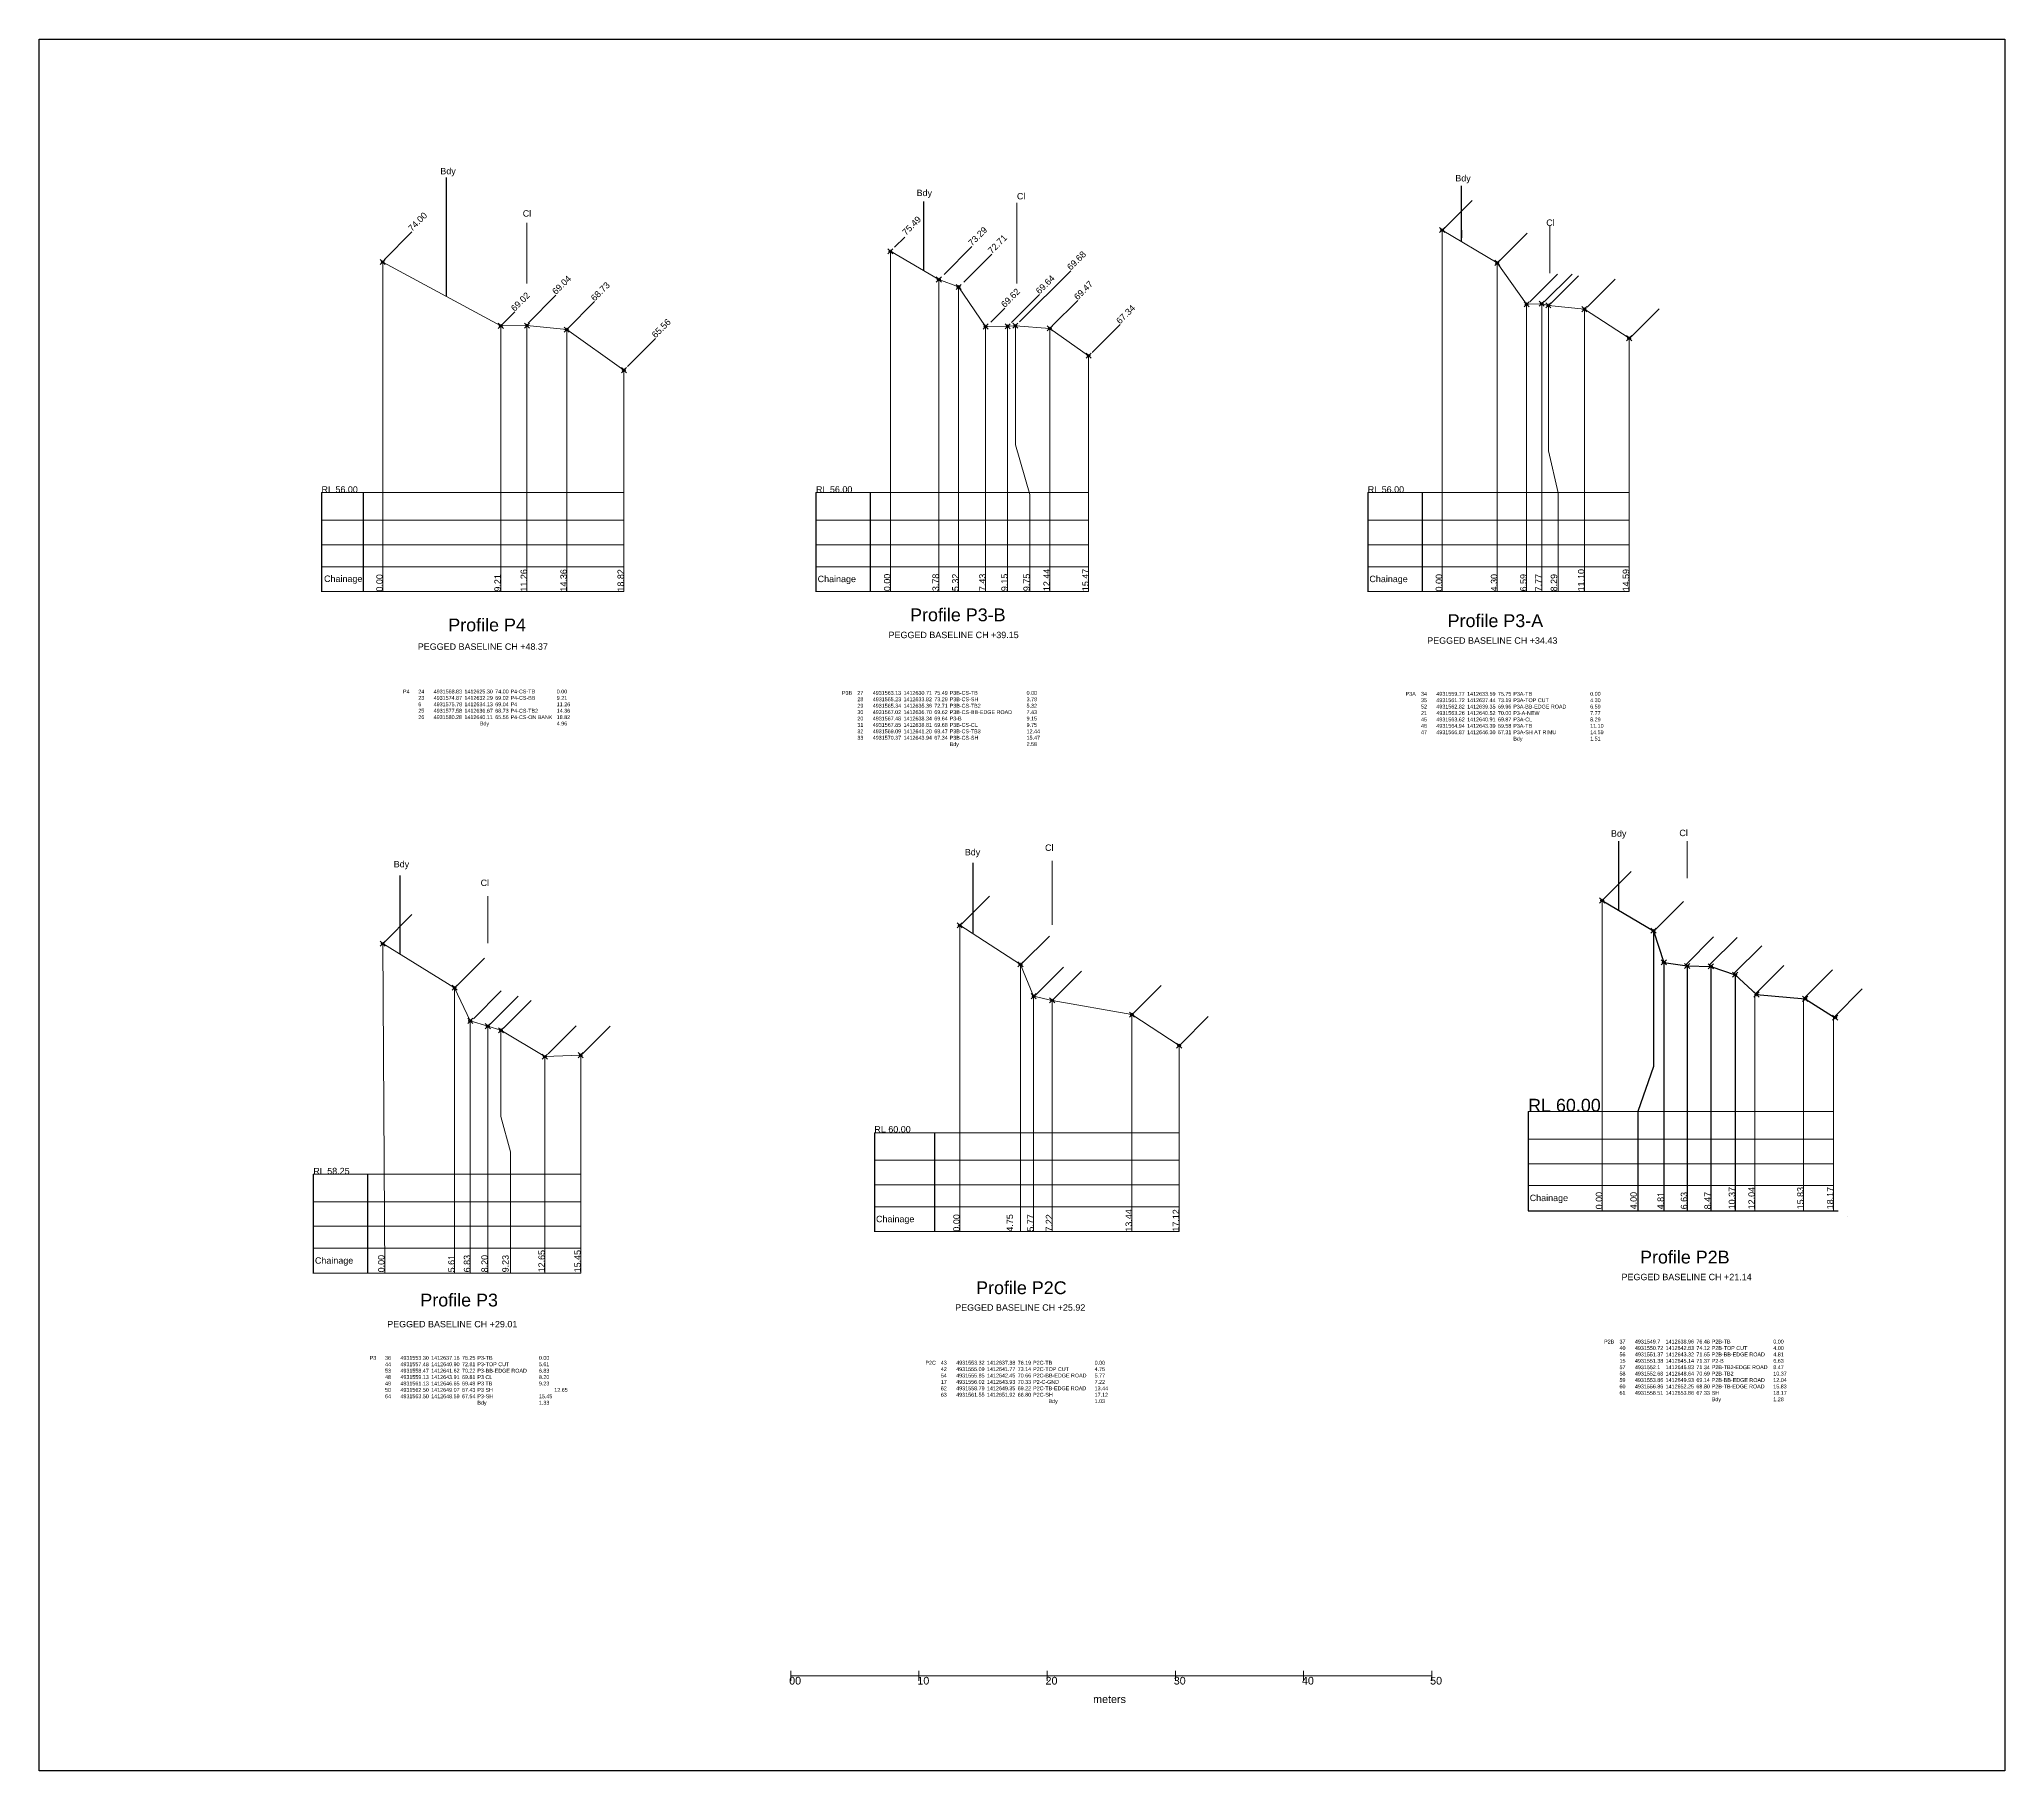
# Model space of a CAD drawing. Header units: millimetres. Extents: x -165355 to 126546, y 38261 to 226811.
# Drawn here: x -26790 to 126546, y 91664 to 226811 of the extents above; entities that cross this region are included whole.
import ezdxf

# ---------------------------------------------------------------- set-up
doc = ezdxf.new("R2010")
doc.units = ezdxf.units.MM
doc.header["$PDMODE"] = 35
doc.header["$PDSIZE"] = 200
doc.styles.get("Standard").update_dxf_attribs({"font": 'arial.ttf'})

msp = doc.modelspace()

# ---------------------------------------------------------------- texts
at = {"lineweight": 0}
for s, p in [('Bdy', (4497, 216272)), ('Bdy', (83683, 215714)), ('Bdy', (41655, 214570)), ('Cl', (49481, 214314)), ('Cl', (10928, 212967)), ('Cl', (90779, 212246)), ('Chainage', (-4575, 184456)), ('Chainage', (33935, 184438)), ('Chainage', (76982, 184438)), ('Bdy', (95830, 164573)), ('Cl', (101162, 164612)), ('Bdy', (862, 162177)), ('Bdy', (45415, 163111)), ('Cl', (51676, 163463)), ('Cl', (7642, 160720)), ('Chainage', (89491, 136124)), ('Chainage', (38491, 134477)), ('Chainage', (-5286, 131237))]:
    msp.add_text(s, height=500, dxfattribs=at).set_placement(p)
for s, rotation, p in [('74.00', 45, (2284, 211775)), ('75.49', 45, (40820, 211467)), ('73.29', 45, (45977, 210637)), ('72.71', 45, (47520, 210032)), ('69.68', 45, (53687, 208742)), ('69.02', 45, (10302, 205532)), ('69.04', 45, (13520, 206844)), ('68.73', 45, (16538, 206331)), ('69.62', 45, (48539, 205830)), ('69.64', 45, (51248, 206879)), ('69.47', 45, (54228, 206421)), ('67.34', 45, (57526, 204544)), ('65.56', 45, (21289, 203456)), ('0.00', 90, (0, 183702)), ('9.21', 90, (9213, 183702)), ('11.26', 90, (11258, 183702)), ('14.36', 90, (14360, 183702)), ('18.82', 90, (18820, 183702)), ('0.00', 90, (39609, 183736)), ('3.78', 90, (43389, 183736)), ('5.32', 90, (44929, 183736)), ('7.43', 90, (47039, 183736)), ('9.15', 90, (48756, 183736)), ('9.75', 90, (50487, 183736)), ('12.44', 90, (52049, 183736)), ('15.47', 90, (55074, 183736)), ('0.00', 90, (82656, 183715)), ('4.30', 90, (86956, 183715)), ('6.59', 90, (89246, 183715)), ('7.77', 90, (90426, 183715)), ('8.29', 90, (91629, 183715)), ('11.10', 90, (93756, 183715)), ('14.59', 90, (97246, 183715)), ('0.00', 90, (95145, 135482)), ('4.00', 90, (97842, 135482)), ('4.81', 90, (99955, 135482)), ('6.63', 90, (101775, 135482)), ('8.47', 90, (103615, 135482)), ('10.37', 90, (105515, 135482)), ('12.04', 90, (107049, 135482)), ('15.83', 90, (110858, 135482)), ('18.17', 90, (113178, 135482)), ('0.00', 90, (45015, 133742)), ('4.75', 90, (49175, 133742)), ('5.77', 90, (50785, 133742)), ('7.22', 90, (52235, 133742)), ('13.44', 90, (58455, 133742)), ('17.12', 90, (62135, 133742)), ('0.00', 90, (141, 130563)), ('5.61', 90, (5610, 130563)), ('6.83', 90, (6830, 130563)), ('8.20', 90, (8200, 130563)), ('9.23', 90, (9827, 130563)), ('12.65', 90, (12650, 130563)), ('15.45', 90, (15450, 130563))]:
    msp.add_text(s, height=500, rotation=rotation).set_placement(p)
for s, height, p in [('RL 56.00', 500, (-4773, 191423)), ('RL 56.00', 500, (33806, 191423)), ('RL 56.00', 500, (76852, 191423)), ('RL 60.00', 1000, (89362, 143109)), ('RL 60.00', 500, (38361, 141479)), ('RL 58.25', 500, (-5415, 138221)), ('00', 600, (31713, 98389)), ('10', 600, (41714, 98389)), ('20', 600, (51715, 98389)), ('30', 600, (61716, 98389)), ('40', 600, (71717, 98389)), ('50', 600, (81718, 98389))]:
    msp.add_text(s, height=height).set_placement(p)
at = {"insert": (27040, 193751), "char_height": 2.5, "width": 14145.54, "attachment_point": 1, "rotation": 90}
msp.add_mtext('0.00 \\P9.21 \\P11.26 \\P14.36 \\P18.82 ', dxfattribs=at)
at = {"attachment_point": 1}
for s, insert, char_height, width in [('Profile P4', (5118, 181597), 1000, 8744.6), ('Profile P3-B', (41146, 182386), 1000, 8744.6), ('Profile P3-A', (83085, 181928), 1000, 8744.6), ('^IP4^I24^I4931568.83 ^I1412625.30 ^I74.00 ^IP4-CS-TB^I^I0.00 \\P^I^I23^I4931574.87 ^I1412632.29 ^I69.02 ^IP4-CS-BB^I^I9.21 \\P^I^I6^I4931575.78 ^I1412634.13 ^I69.04 ^IP4^I^I^I11.26 \\P^I^I25^I4931577.58 ^I1412636.67 ^I68.73 ^IP4-CS-TB2^I^I14.36 \\P^I^I26^I4931580.28 ^I1412640.11 ^I65.56 ^IP4-CS-ON BANK^I18.82 \\P^I^I^I^I^I^IBdy^I^I^I^I^I4.96', (379, 176052), 300, 23175.16), ('P3B^I27^I4931563.13 ^I1412630.71 ^I75.49 ^IP3B-CS-TB^I^I^I^I0.00 \\P^I28^I4931565.23 ^I1412633.82 ^I73.29 ^IP3B-CS-SH^I^I^I^I3.78 \\P^I29^I4931565.34 ^I1412635.36 ^I72.71 ^IP3B-CS-TB2 ^I^I^I5.32 \\P^I30^I4931567.02 ^I1412636.70 ^I69.62 ^IP3B-CS-BB-EDGE ROAD^I7.43 \\P^I20^I4931567.48 ^I1412638.34 ^I69.64 ^IP3-B^I           ^I^I^I9.15 \\P^I31^I4931567.85 ^I1412638.81 ^I69.68 ^IP3B-CS-CL^I^I^I^I9.75 \\P^I32^I4931569.09 ^I1412641.20 ^I69.47 ^IP3B-CS-TB3 ^I^I^I12.44 \\P^I33^I4931570.37 ^I1412643.94 ^I67.34 ^IP3B-CS-SH^I^I^I^I15.47 \\P^I^I^I^I^I^I^IBdy^I^I^I^I^I2.58', (35835, 175943), 300, 21490.84), ('P3A^I34^I4931559.77 ^I1412633.59 ^I75.75 ^IP3A-TB^I^I^I^I0.00 \\P^I35^I4931561.72^I1412637.44^I73.19 ^IP3A-TOP CUT^I^I^I4.30 \\P^I52^I4931562.82 ^I1412639.35 ^I69.96 ^IP3A-BB-EDGE ROAD^I^I6.59\\P^I21^I4931563.26 ^I1412640.52 ^I70.00 ^IP3-A-NEW^I^I^I^I7.77 \\P^I45^I4931563.62 ^I1412640.91 ^I69.87 ^IP3A-CL^I^I^I^I8.29 \\P^I46^I4931564.94 ^I1412643.39 ^I69.58 ^IP3A-TB^I^I^I^I11.10 \\P^I47^I4931566.87 ^I1412646.30 ^I67.31 ^IP3A-SH AT RIMU^I^I^I14.59\\P^I^I^I^I^I^I^IBdy^I^I^I^I^I1.51', (79806, 175872), 300, 18534.75), ('Profile P2B', (98096, 132255), 1000, 8744.6), ('Profile P3', (2938, 128900), 1000, 8744.6), ('Profile P2C', (46297, 129862), 1000, 8744.6), ('meters', (55426, 97546), 600, 2990.85)]:
    msp.add_mtext(s, dxfattribs=dict(at, insert=insert, char_height=char_height, width=width))
at = {"lineweight": 0, "char_height": 500, "width": 13494.95, "attachment_point": 1}
for s, insert in [('PEGGED BASELINE CH +48.37', (2738, 179655)), ('PEGGED BASELINE CH +39.15', (39469, 180566)), ('PEGGED BASELINE CH +34.43', (81494, 180128)), ('PEGGED BASELINE CH +21.14', (96655, 130451)), ('PEGGED BASELINE CH +25.92', (44666, 128070)), ('PEGGED BASELINE CH +29.01', (354, 126772))]:
    msp.add_mtext(s, dxfattribs=dict(at, insert=insert))
at = {"color": 1, "char_height": 300, "attachment_point": 1}
for s, insert, width in [('{\\C256;P2B^I37^I4931549.7^I1412638.96^I76.48 ^IP2B-TB^I^I^I0.00\\P^I40^I4931550.72^I1412642.83^I74.12 ^IP2B-TOP CUT^I^I4.00\\P^I56^I4931551.37^I1412643.32^I71.65 ^IP2B-BB-EDGE ROAD^I4.81\\P^I15^I4931551.38^I1412645.14^I71.37 ^IP2-B^I^I^I^I6.63\\P^I57^I4931552.1^I1412646.83^I71.34 ^IP2B-TB2-EDGE ROAD^I8.47\\P^I58^I4931552.68^I1412648.64^I70.69 ^IP2B-TB2^I^I^I10.37\\P^I59^I4931553.86^I1412649.93^I69.14 ^IP2B-BB-EDGE ROAD^I12.04\\P^I60^I4931556.86^I1412652.25^I68.80 ^IP2B-TB-EDGE ROAD^I15.83\\P^I61^I4931558.51^I1412653.86^I67.33 ^ISH^I^I^I^I18.17\\P^I^I^I^I^I^I^IBdy^I^I^I^I1.28}', (95293, 125308), 20740.71), ('{\\C256;P3^I36^I4931553.30 ^I1412637.16 ^I76.25 ^IP3-TB^I^I^I^I0.00 \\P^I44^I4931557.48 ^I1412640.90 ^I72.81 ^IP3-TOP CUT^I^I5.61 \\P^I53^I4931558.47 ^I1412641.62 ^I70.22 ^IP3-BB-EDGE ROAD^I6.83\\P^I48^I4931559.13 ^I1412643.91 ^I69.81 ^IP3 CL^I^I^I^I8.20 \\P^I49^I4931561.13 ^I1412646.65 ^I69.49 ^IP3 TB^I^I^I^I9.23 \\P^I50^I4931562.50 ^I1412649.07 ^I67.43 ^IP3 SH^I^I^I^I12.65 \\P^I64^I4931563.50 ^I1412648.59 ^I67.54 ^IP3-SH^I^I^I15.45 \\P^I^I^I^I^I^I^IBdy^I^I^I^I1.33}', (-1015, 124039), 16249.39), ('{\\C256;P2C^I43^I4931553.32^I1412637.38^I76.19 ^IP2C-TB^I^I^I0.00\\P^I42^I4931555.09^I1412641.77^I73.14 ^IP2C-TOP CUT^I^I4.75\\P^I54^I4931555.85^I1412642.45^I70.66 ^IP2C-BB-EDGE ROAD^I5.77 \\P^I17^I4931556.02^I1412643.93^I70.33 ^IP2-C-GND^I^I^I7.22 \\P^I62^I4931558.79^I1412649.35^I69.22 ^IP2C-TB-EDGE ROAD^I13.44\\P^I63^I4931561.55^I1412651.92^I66.80 ^IP2C-SH^I^I^I17.12\\P^I^I^I^I^I^I^I^IBdy^I^I^I1.03}', (42344, 123661), 14373.2)]:
    msp.add_mtext(s, dxfattribs=dict(at, insert=insert, width=width))

# ---------------------------------------------------------------- linework, layer by layer
for p, q in [((4965, 216016), (4965, 206742)), ((84166, 211049), (84166, 215369)), ((42189, 214147), (42189, 208759)), ((84166, 211918), (84166, 211316)), ((0, 209423), (5, 209513)), ((-4773, 191423), (-4773, 183677)), ((-1528, 191423), (-1528, 183702)), ((33806, 191423), (33806, 183677)), ((38041, 191423), (38041, 183702)), ((76852, 191423), (76852, 183677)), ((81087, 191423), (81087, 183702)), ((96425, 164207), (96425, 158838)), ((1330, 161546), (1330, 155420)), ((46045, 162516), (46045, 156995)), ((99955, 154759), (99955, 135363)), ((101775, 154479), (101775, 135363)), ((103615, 154449), (103615, 135363)), ((105515, 153799), (105515, 135363)), ((89362, 143109), (89362, 135363)), ((38361, 141462), (38361, 133716)), ((43063, 141462), (43063, 133741)), ((-5415, 138221), (-5415, 130476)), ((-1180, 138221), (-1180, 130501)), ((89362, 135363), (113559, 135363))]:
    msp.add_line(p, q)
at = {"lineweight": 0}
for p, q in [((49481, 214049), (49481, 207759)), ((82815, 212039), (84993, 214217)), ((106, 209596), (2284, 211775)), ((11258, 212476), (11258, 207759)), ((87102, 209491), (89281, 211669)), ((91050, 212246), (91050, 208558)), ((39927, 210573), (40728, 211374)), ((43799, 208458), (45977, 210637)), ((45342, 207853), (47520, 210032)), ((49686, 204748), (53687, 208742)), ((89487, 206312), (91665, 208490)), ((90619, 206312), (92797, 208490)), ((91115, 206165), (93293, 208343)), ((93972, 205909), (96150, 208087)), ((9213, 204443), (10302, 205532)), ((11342, 204665), (13520, 206844)), ((14360, 204153), (16538, 206331)), ((47449, 204741), (48539, 205830)), ((49069, 204700), (51248, 206879)), ((52242, 204436), (54228, 206421)), ((97410, 203595), (99588, 205773)), ((55348, 202366), (57526, 204544)), ((19110, 201278), (21289, 203456)), ((-4773, 189278), (18820, 189278)), ((33806, 189278), (55074, 189278)), ((76852, 189278), (97246, 189278)), ((-4773, 187359), (18820, 187359)), ((33806, 187359), (55074, 187359)), ((76852, 187359), (97246, 187359)), ((-4773, 185646), (18820, 185646)), ((33806, 185646), (55074, 185646)), ((76852, 185646), (97246, 185646)), ((-4773, 183702), (18820, 183702)), ((33806, 183702), (55074, 183702)), ((76852, 183702), (97246, 183702)), ((101775, 164209), (101775, 161320)), ((52235, 162680), (52235, 157681)), ((95231, 159667), (97410, 161845)), ((8200, 159937), (8200, 156250)), ((45166, 157739), (47344, 159918)), ((99302, 157337), (101480, 159516)), ((106, 156306), (2284, 158484)), ((49836, 154639), (52014, 156817)), ((101662, 154577), (103840, 156756)), ((103484, 154528), (105662, 156706)), ((5771, 152912), (7949, 155090)), ((105418, 153883), (107596, 156061)), ((50941, 152212), (53119, 154391)), ((52338, 151887), (54516, 154065)), ((107127, 152324), (109305, 154503)), ((110935, 151987), (113113, 154165)), ((7077, 150361), (9255, 152540)), ((8390, 149937), (10569, 152115)), ((58555, 150764), (60733, 152943)), ((113256, 150517), (115434, 152695)), ((9419, 149612), (11597, 151790)), ((62235, 148346), (64413, 150524)), ((12904, 147632), (15083, 149810)), ((15577, 147609), (17755, 149787)), ((89362, 140964), (113178, 140964)), ((38361, 139317), (62135, 139317)), ((89362, 139045), (113178, 139045)), ((38361, 137398), (62135, 137398)), ((89362, 137331), (113178, 137331)), ((-5415, 136077), (15450, 136077)), ((-5197, 136077), (9613, 136077)), ((38361, 135684), (62135, 135684)), ((-5415, 134158), (15450, 134158)), ((-5197, 134158), (9613, 134158)), ((38361, 133741), (62135, 133741)), ((-5415, 132444), (15450, 132444)), ((-5197, 132444), (9613, 132444)), ((-5415, 130501), (15450, 130501)), ((-5197, 130501), (9613, 130501))]:
    msp.add_line(p, q, dxfattribs=at)
at = {"color": 7, "lineweight": 0}
for p, q in [((82656, 211918), (82656, 183702)), ((39609, 210263), (39609, 183702)), ((0, 209423), (0, 183702)), ((0, 209423), (0, 183702)), ((86956, 209358), (86956, 183702)), ((43389, 208063), (43389, 183702)), ((44929, 207483), (44929, 183702)), ((89246, 206128), (89246, 183702)), ((90426, 206168), (90426, 183702)), ((93756, 205748), (93756, 183702)), ((9213, 204443), (9213, 183702)), ((11258, 204463), (11258, 183702)), ((14360, 204153), (14360, 183702)), ((47039, 204393), (47039, 183702)), ((48756, 204413), (48756, 183702)), ((52049, 204243), (52049, 183702)), ((97246, 203478), (97246, 183702)), ((18820, 200983), (18820, 183702)), ((55074, 202113), (55074, 183702)), ((9213, 199463), (9213, 186801)), ((11258, 199503), (11258, 186801)), ((14360, 198883), (14360, 186801)), ((18820, 186801), (18820, 192543)), ((18820, 191423), (-4773, 191423)), ((10906, 191423), (-3903, 191423)), ((33806, 191423), (55074, 191423)), ((48615, 191423), (33806, 191423)), ((76852, 191423), (97246, 191423)), ((91662, 191423), (76852, 191423)), ((95145, 159589), (95145, 135363)), ((45015, 157652), (45015, 133741)), ((0, 156221), (171, 130501)), ((49765, 154602), (49765, 133741)), ((5610, 152781), (5610, 130501)), ((50785, 152122), (50785, 133741)), ((50785, 152122), (52235, 151792)), ((107049, 152249), (107049, 135363)), ((110858, 151909), (110858, 135363)), ((52235, 151792), (52235, 133741)), ((58455, 150682), (58455, 133741)), ((113178, 150439), (113178, 135363)), ((6830, 150191), (6830, 130501)), ((8200, 149781), (8200, 130501)), ((12650, 147401), (12650, 130501)), ((15450, 147511), (15450, 130501)), ((62135, 148262), (62135, 133741)), ((113178, 143109), (89362, 143109)), ((104171, 143109), (89362, 143109)), ((38361, 141462), (62135, 141462)), ((53171, 141462), (38361, 141462)), ((-5415, 138221), (15450, 138221)), ((-5415, 138221), (15450, 138221)), ((9394, 138221), (-5415, 138221)), ((9613, 138221), (-5197, 138221)), ((114283, 134916), (114283, 134916)), ((31840, 99454), (31840, 98679)), ((31840, 99067), (81845, 99067)), ((31840, 99067), (31840, 99067)), ((41841, 99454), (41841, 98679)), ((41960, 99067), (41960, 99067)), ((51842, 99454), (51842, 98679)), ((61843, 99454), (61843, 98679)), ((61962, 99067), (61962, 99067)), ((61962, 99067), (61962, 99067)), ((61962, 99067), (61962, 99067)), ((71844, 99454), (71844, 98679)), ((81845, 99454), (81845, 98679))]:
    msp.add_line(p, q, dxfattribs=at)
at = {"color": 1, "lineweight": 0}
for p, q in [((45015, 157652), (49765, 154602)), ((49765, 154602), (50785, 152122)), ((52235, 151792), (58455, 150682)), ((58455, 150682), (62135, 148262))]:
    msp.add_line(p, q, dxfattribs=at)
msp.add_lwpolyline([(-26790, 226811), (126546, 226811), (126546, 91664), (-26790, 91664)], close=True)
for points in [[(82656, 211918), (86956, 209358), (89246, 206128), (90426, 206168), (90946, 206038), (93756, 205748), (97246, 203478)], [(39609, 210263), (43389, 208063), (44929, 207483), (47039, 204393), (48756, 204413), (49359, 204453), (52049, 204243), (55074, 202113)], [(0, 209423), (9213, 204443), (11258, 204463), (14360, 204153), (18820, 200983)], [(0, 156221), (5610, 152781), (6830, 150191), (8200, 149781), (9230, 149461), (12650, 147401), (15450, 147511)]]:
    msp.add_lwpolyline(points, dxfattribs=at)
at = {"lineweight": 0}
for points in [[(90946, 206038), (90946, 194700), (91720, 191418), (91720, 183702)], [(49359, 204453), (49359, 195145), (50487, 191283), (50487, 183702)], [(9230, 149461), (9230, 142725), (9976, 139971), (9976, 130501)]]:
    msp.add_lwpolyline(points, dxfattribs=at)
at = {"color": 1}
msp.add_lwpolyline([(95145, 159589), (99145, 157229), (99955, 154759), (101775, 154479), (103615, 154449), (105515, 153799), (107185, 152249), (110975, 151909), (113315, 150439)], dxfattribs=at)
msp.add_lwpolyline([(99145, 157229), (99145, 146629), (97926, 143109), (97926, 135363)])
at = {"color": 7}
for p in [(82656, 211918), (82656, 211918), (39609, 210263), (39609, 210263), (0, 209423), (0, 209423), (86956, 209358), (43389, 208063), (44929, 207483), (89246, 206128), (90426, 206168), (90946, 206038), (93756, 205748), (9213, 204443), (11258, 204463), (14360, 204153), (47039, 204393), (48756, 204413), (49359, 204453), (52049, 204243), (97246, 203478), (18820, 200983), (55074, 202113), (95145, 159589), (95145, 159589), (0, 156221), (45015, 157652), (99145, 157229), (99145, 157229), (99955, 154759), (49765, 154602), (101775, 154479), (103615, 154449), (105515, 153799), (5610, 152781), (50785, 152122), (52235, 151792), (107185, 152249), (110975, 151909), (6830, 150191), (58455, 150682), (113315, 150439), (8200, 149781), (9230, 149461), (12650, 147401), (15450, 147511), (62135, 148262)]:
    msp.add_point(p, dxfattribs=at)

msp.set_redraw_order([(e.dxf.handle, doc.entitydb.next_handle()) for e in msp.query("TEXT MTEXT ATTDEF DIMENSION ARC_DIMENSION")])  # texts and dimensions are drawn at this point

doc.saveas('drawing.dxf')
